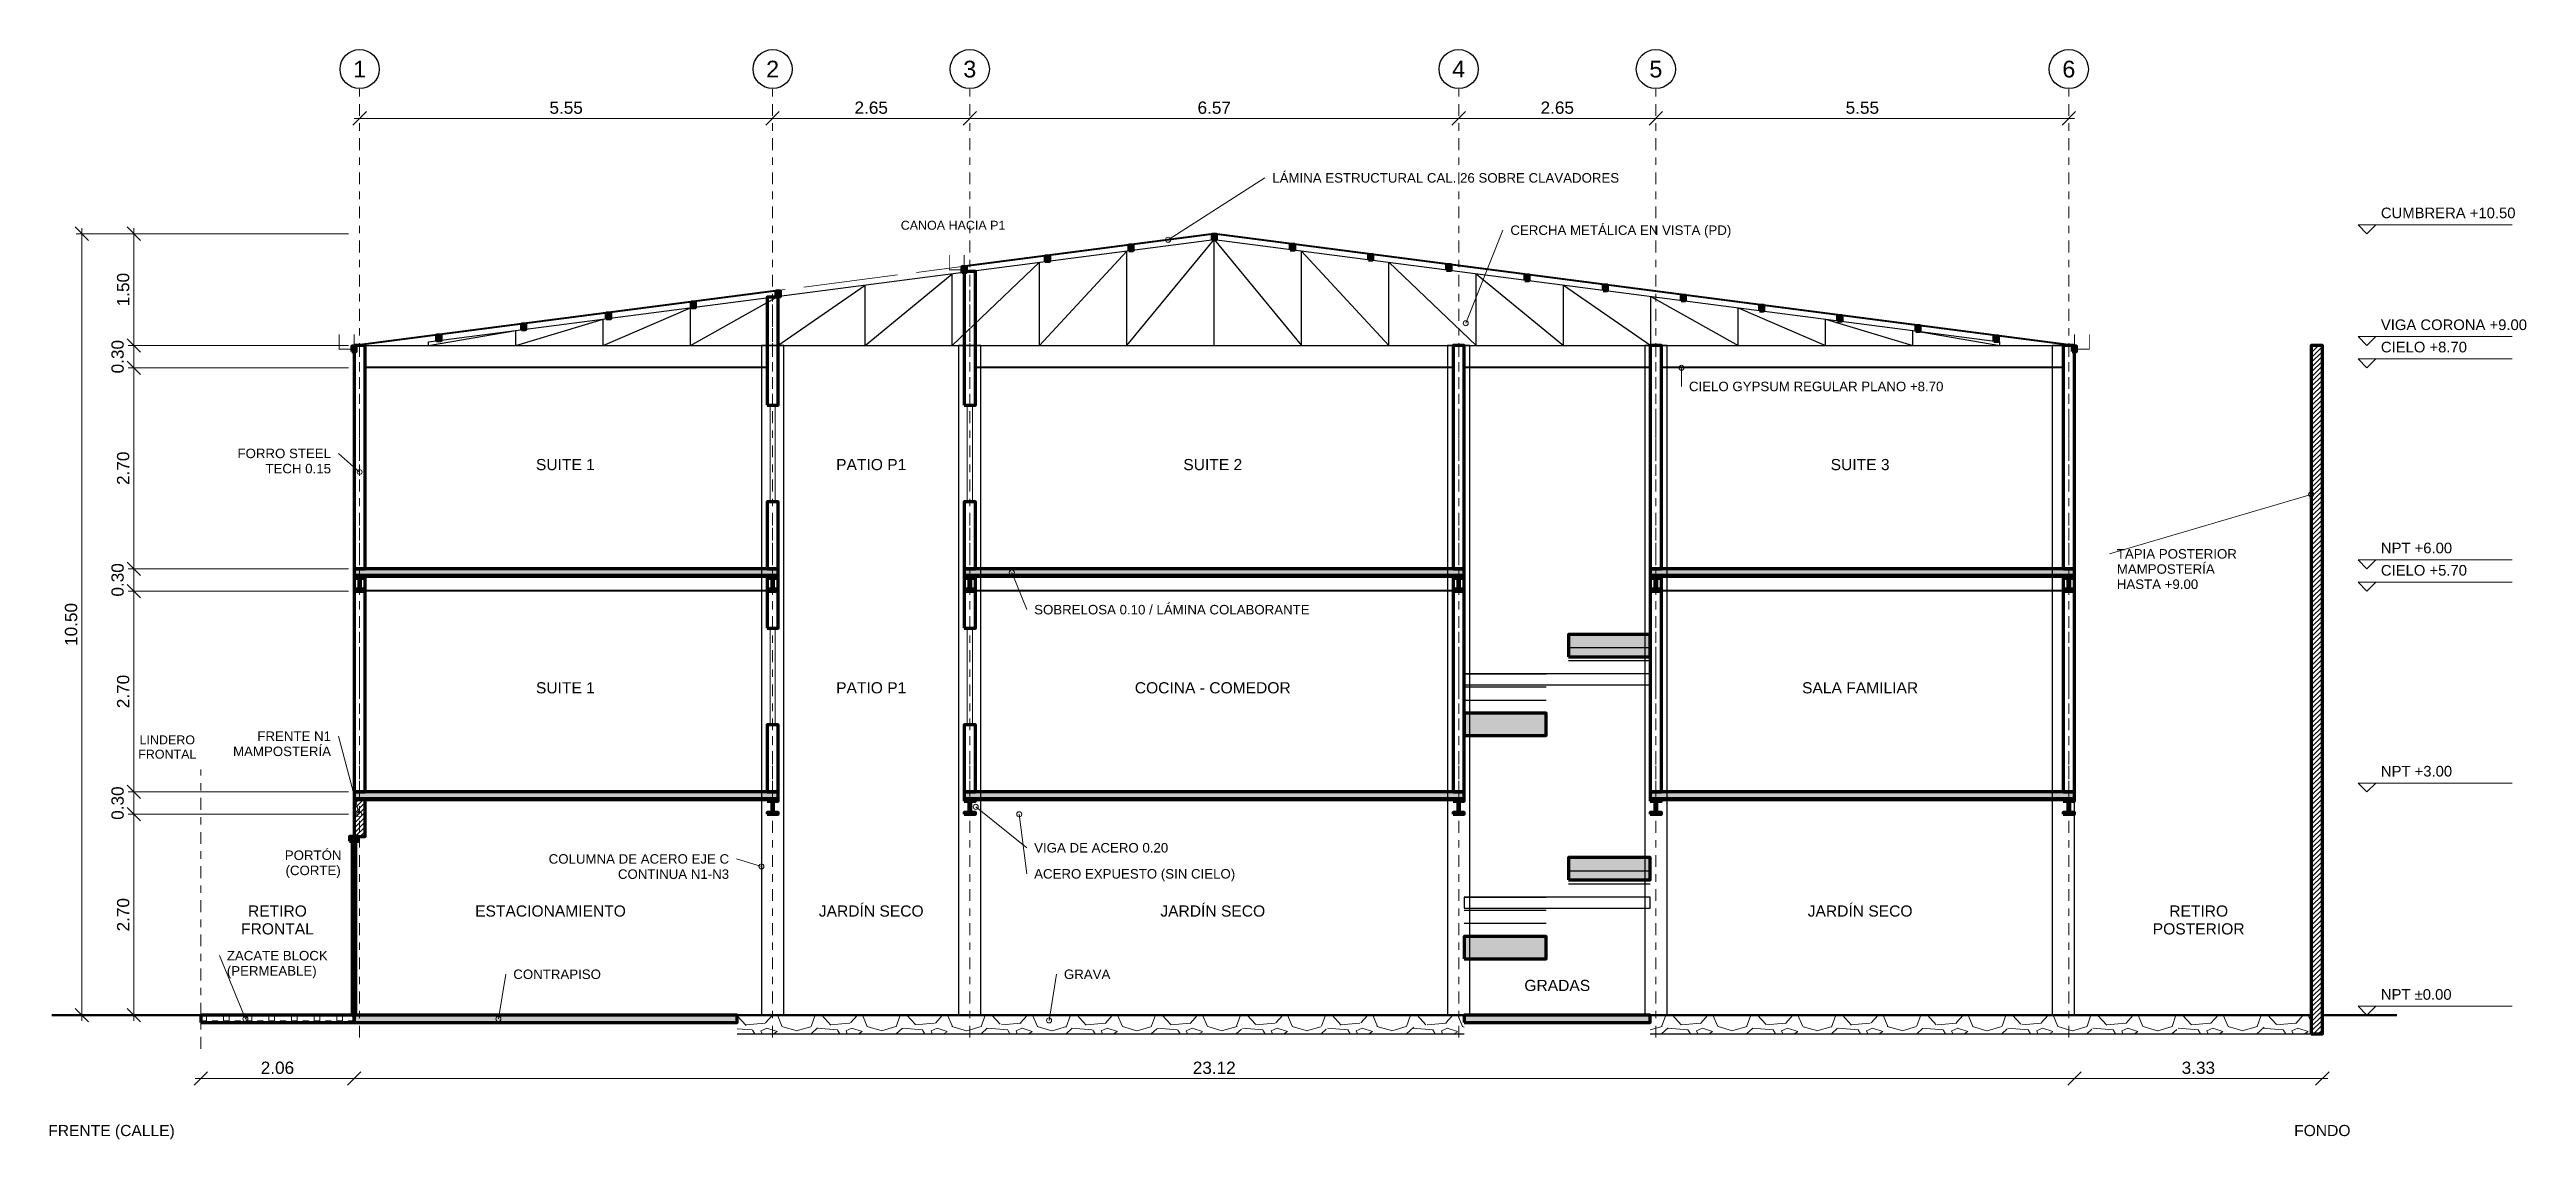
# Model space of a CAD drawing. Header units: metres. Extents: x -2 to 57.1, y -1.7 to 13.
# Drawn here: x -2.03 to 31.26, y -1.67 to 12.98 of the extents above; entities that cross this region are included whole.
import ezdxf
from ezdxf.enums import TextEntityAlignment as Align

# ---------------------------------------------------------------- set-up
doc = ezdxf.new("R2010")
doc.units = ezdxf.units.M
doc.linetypes.add('CENTER', pattern=[5.08, 3.175, -0.635, 0.635, -0.635])
doc.linetypes.add('DASHED', pattern=[1.524, 1.27, -0.254])
for name, color, linetype, lineweight in [('A-EJES', 8, 'CENTER', 13), ('A-EJES-TXT', 7, 'Continuous', 25), ('S-CIELO', 8, 'Continuous', 18), ('S-CORTE', 7, 'Continuous', 70), ('S-COTA', 7, 'Continuous', 18), ('S-CUBIERTA', 7, 'Continuous', 70), ('S-NIVEL', 7, 'Continuous', 18), ('S-OCULTO', 8, 'DASHED', 13), ('S-TERRENO', 7, 'Continuous', 50), ('S-TRAMA', 8, 'Continuous', 9), ('S-TXT', 7, 'Continuous', 18), ('S-VIDRIO', 8, 'Continuous', 13), ('S-VISTA', 7, 'Continuous', 25)]:
    doc.layers.add(name, color=color, linetype=linetype, lineweight=lineweight)
doc.styles.add('ARIAL', font='arial.ttf')
doc.dimstyles.new('COTA-75', dxfattribs={"dimtxt": 0.165, "dimasz": 0.09, "dimexe": 0.075, "dimexo": 0.075, "dimgap": 0.06, "dimtad": 1, "dimzin": 0, "dimdsep": 46, "dimtxsty": 'ARIAL', "dimtsz": 0.09, "dimcen": 2.5, "dimdle": 0.075, "dimclrd": 7, "dimclre": 7, "dimclrt": 7, "dimazin": 3, "dimtfac": 1, "dimtmove": 0, "dimatfit": 3, "dimlwd": 18, "dimlwe": 13})

msp = doc.modelspace()

# ---------------------------------------------------------------- texts
at = {"layer": 'A-EJES-TXT', "style": 'ARIAL'}
for s, p in [('1', (2.135, 12.715)), ('2', (7.685, 12.715)), ('3', (10.335, 12.715)), ('4', (16.905, 12.715)), ('5', (19.555, 12.715)), ('6', (25.105, 12.715))]:
    msp.add_text(s, height=0.225, dxfattribs=at).set_placement(p, align=Align.MIDDLE_CENTER)
at = {"layer": 'S-NIVEL', "style": 'ARIAL'}
for s, p in [('CUMBRERA +10.50', (29.299, 10.668)), ('VIGA CORONA +9.00', (29.299, 9.165)), ('CIELO +8.70', (29.299, 8.865)), ('NPT +6.00', (29.299, 6.165)), ('CIELO +5.70', (29.299, 5.865)), ('NPT +3.00', (29.299, 3.165)), ('NPT ±0.00', (29.299, 0.165))]:
    msp.add_text(s, height=0.1425, dxfattribs=at).set_placement(p, align=Align.BOTTOM_LEFT)
at = {"layer": 'S-TXT', "style": 'ARIAL'}
for s, p in [('LÁMINA ESTRUCTURAL CAL. 26 SOBRE CLAVADORES', (14.4, 11.253)), ('CERCHA METÁLICA EN VISTA (PD)', (17.6, 10.55)), ('CIELO GYPSUM REGULAR PLANO +8.70', (20, 8.45)), ('TAPIA POSTERIOR', (25.75, 6.2)), ('MAMPOSTERÍA', (25.75, 5.996)), ('HASTA +9.00', (25.75, 5.792)), ('SOBRELOSA 0.10 / LÁMINA COLABORANTE', (11.2, 5.45)), ('VIGA DE ACERO 0.20', (11.2, 2.25)), ('ACERO EXPUESTO (SIN CIELO)', (11.2, 1.9)), ('ZACATE BLOCK', (0.35, 0.8)), ('(PERMEABLE)', (0.35, 0.596)), ('CONTRAPISO', (4.2, 0.55)), ('GRAVA', (11.6, 0.55))]:
    msp.add_text(s, height=0.1275, dxfattribs=at).set_placement(p, align=Align.MIDDLE_LEFT)
for s, height, p in [('CANOA HACIA P1', 0.12, (10.11, 10.616)), ('SUITE 1', 0.15, (4.9, 7.4)), ('PATIO P1', 0.15, (9.01, 7.4)), ('SUITE 2', 0.15, (13.6, 7.4)), ('SUITE 3', 0.15, (22.3, 7.4)), ('SUITE 1', 0.15, (4.9, 4.4)), ('PATIO P1', 0.15, (9.01, 4.4)), ('COCINA - COMEDOR', 0.15, (13.6, 4.4)), ('SALA FAMILIAR', 0.15, (22.3, 4.4)), ('LINDERO', 0.12, (-0.45, 3.7)), ('FRONTAL', 0.12, (-0.45, 3.508)), ('PORTÓN', 0.1275, (1.51, 2.15)), ('(CORTE)', 0.1275, (1.51, 1.946)), ('RETIRO', 0.15, (1.03, 1.4)), ('ESTACIONAMIENTO', 0.15, (4.7, 1.4)), ('JARDÍN SECO', 0.15, (9.01, 1.4)), ('JARDÍN SECO', 0.15, (13.6, 1.4)), ('JARDÍN SECO', 0.15, (22.3, 1.4)), ('RETIRO', 0.15, (26.85, 1.4)), ('FRONTAL', 0.15, (1.03, 1.16)), ('POSTERIOR', 0.15, (26.85, 1.16)), ('GRADAS', 0.15, (18.23, 0.4)), ('FRENTE (CALLE)', 0.15, (-1.2, -1.55)), ('FONDO', 0.15, (28.512, -1.55))]:
    msp.add_text(s, height=height, dxfattribs=at).set_placement(p, align=Align.MIDDLE_CENTER)
for s, p in [('FORRO STEEL', (1.75, 7.55)), ('TECH 0.15', (1.75, 7.346)), ('FRENTE N1', (1.75, 3.75)), ('MAMPOSTERÍA', (1.75, 3.546)), ('COLUMNA DE ACERO EJE C', (7.1, 2.1)), ('CONTINUA N1-N3', (7.1, 1.896))]:
    msp.add_text(s, height=0.1275, dxfattribs=at).set_placement(p, align=Align.MIDDLE_RIGHT)

# ---------------------------------------------------------------- dimensions: what is measured, and where the dimension line sits
at = {"layer": 'S-COTA'}
for base, p1, p2 in [((2.135, 12.053), (2.135, 12.053), (7.685, 12.053)), ((7.685, 12.053), (7.685, 12.053), (10.335, 12.053)), ((10.335, 12.053), (10.335, 12.053), (16.905, 12.053)), ((16.905, 12.053), (16.905, 12.053), (19.555, 12.053)), ((19.555, 12.053), (19.555, 12.053), (25.105, 12.053)), ((0, -0.85), (0, -0.85), (2.06, -0.85)), ((2.06, -0.85), (2.06, -0.85), (25.18, -0.85)), ((25.18, -0.85), (25.18, -0.85), (28.512, -0.85))]:
    msp.add_linear_dim(base=base, p1=p1, p2=p2, dimstyle='COTA-75', dxfattribs=at).render()
for base, p1, p2 in [((-1.6, 0), (2.06, 0), (2.06, 10.503)), ((-0.9, 9), (2.06, 9), (2.06, 10.503)), ((-0.9, 8.7), (2.06, 8.7), (2.06, 9)), ((-0.9, 6), (2.06, 6), (2.06, 8.7)), ((-0.9, 5.7), (2.06, 5.7), (2.06, 6)), ((-0.9, 3), (2.06, 3), (2.06, 5.7)), ((-0.9, 2.7), (2.06, 2.7), (2.06, 3)), ((-0.9, 0), (2.06, 0), (2.06, 2.7))]:
    msp.add_linear_dim(base=base, p1=p1, p2=p2, angle=90, dimstyle='COTA-75', dxfattribs=at).render()

# ---------------------------------------------------------------- hatches: boundary and pattern name
at = {"layer": 'S-CORTE'}
for color, points in [(7, [(12.47, 10.277), (12.53, 10.277), (12.53, 10.347), (12.47, 10.347)]), (7, [(13.59, 10.423), (13.65, 10.423), (13.65, 10.493), (13.59, 10.493)]), (7, [(13.59, 10.423), (13.65, 10.423), (13.65, 10.493), (13.59, 10.493)]), (7, [(14.641, 10.286), (14.701, 10.286), (14.701, 10.356), (14.641, 10.356)]), (7, [(10.23, 9.986), (10.29, 9.986), (10.29, 10.056), (10.23, 10.056)]), (7, [(11.35, 10.132), (11.41, 10.132), (11.41, 10.202), (11.35, 10.202)]), (7, [(15.692, 10.15), (15.752, 10.15), (15.752, 10.22), (15.692, 10.22)]), (7, [(16.743, 10.013), (16.803, 10.013), (16.803, 10.083), (16.743, 10.083)]), (7, [(7.73, 9.661), (7.79, 9.661), (7.79, 9.731), (7.73, 9.731)]), (7, [(17.794, 9.876), (17.854, 9.876), (17.854, 9.946), (17.794, 9.946)]), (7, [(18.845, 9.74), (18.905, 9.74), (18.905, 9.81), (18.845, 9.81)]), (7, [(19.895, 9.603), (19.955, 9.603), (19.955, 9.673), (19.895, 9.673)]), (7, [(5.45, 9.365), (5.51, 9.365), (5.51, 9.435), (5.45, 9.435)]), (7, [(6.59, 9.513), (6.65, 9.513), (6.65, 9.583), (6.59, 9.583)]), (7, [(20.946, 9.466), (21.006, 9.466), (21.006, 9.536), (20.946, 9.536)]), (7, [(21.997, 9.33), (22.057, 9.33), (22.057, 9.4), (21.997, 9.4)]), (7, [(2.03, 8.92), (2.09, 8.92), (2.09, 8.99), (2.03, 8.99)]), (7, [(3.17, 9.068), (3.23, 9.068), (3.23, 9.138), (3.17, 9.138)]), (7, [(4.31, 9.216), (4.37, 9.216), (4.37, 9.286), (4.31, 9.286)]), (7, [(23.048, 9.193), (23.108, 9.193), (23.108, 9.263), (23.048, 9.263)]), (7, [(24.099, 9.057), (24.159, 9.057), (24.159, 9.127), (24.099, 9.127)]), (7, [(25.15, 8.92), (25.21, 8.92), (25.21, 8.99), (25.15, 8.99)]), (8, [(2.06, 5.9), (7.76, 5.9), (7.76, 6), (2.06, 6)]), (8, [(10.26, 5.9), (16.98, 5.9), (16.98, 6), (10.26, 6)]), (8, [(19.48, 5.9), (25.18, 5.9), (25.18, 6), (19.48, 6)]), (7, [(2.06, 5.875), (2.21, 5.875), (2.21, 5.9), (2.06, 5.9)]), (7, [(2.06, 5.7), (2.21, 5.7), (2.21, 5.725), (2.06, 5.725)]), (7, [(2.123, 5.7), (2.147, 5.7), (2.147, 5.9), (2.123, 5.9)]), (7, [(7.61, 5.875), (7.76, 5.875), (7.76, 5.9), (7.61, 5.9)]), (7, [(7.61, 5.7), (7.76, 5.7), (7.76, 5.725), (7.61, 5.725)]), (7, [(7.673, 5.7), (7.697, 5.7), (7.697, 5.9), (7.673, 5.9)]), (7, [(10.26, 5.875), (10.41, 5.875), (10.41, 5.9), (10.26, 5.9)]), (7, [(10.26, 5.7), (10.41, 5.7), (10.41, 5.725), (10.26, 5.725)]), (7, [(10.323, 5.7), (10.347, 5.7), (10.347, 5.9), (10.323, 5.9)]), (7, [(16.83, 5.875), (16.98, 5.875), (16.98, 5.9), (16.83, 5.9)]), (7, [(16.83, 5.7), (16.98, 5.7), (16.98, 5.725), (16.83, 5.725)]), (7, [(16.893, 5.7), (16.917, 5.7), (16.917, 5.9), (16.893, 5.9)]), (7, [(19.48, 5.875), (19.63, 5.875), (19.63, 5.9), (19.48, 5.9)]), (7, [(19.48, 5.7), (19.63, 5.7), (19.63, 5.725), (19.48, 5.725)]), (7, [(19.543, 5.7), (19.567, 5.7), (19.567, 5.9), (19.543, 5.9)]), (7, [(25.03, 5.875), (25.18, 5.875), (25.18, 5.9), (25.03, 5.9)]), (7, [(25.03, 5.7), (25.18, 5.7), (25.18, 5.725), (25.03, 5.725)]), (7, [(25.093, 5.7), (25.117, 5.7), (25.117, 5.9), (25.093, 5.9)]), (8, [(18.38, 4.818), (19.48, 4.818), (19.48, 5.118), (18.38, 5.118)]), (8, [(16.98, 3.759), (18.08, 3.759), (18.08, 4.059), (16.98, 4.059)]), (8, [(2.06, 2.9), (7.76, 2.9), (7.76, 3), (2.06, 3)]), (8, [(10.26, 2.9), (16.98, 2.9), (16.98, 3), (10.26, 3)]), (8, [(19.48, 2.9), (25.18, 2.9), (25.18, 3), (19.48, 3)]), (7, [(7.61, 2.875), (7.76, 2.875), (7.76, 2.9), (7.61, 2.9)]), (7, [(7.61, 2.7), (7.76, 2.7), (7.76, 2.725), (7.61, 2.725)]), (7, [(7.673, 2.7), (7.697, 2.7), (7.697, 2.9), (7.673, 2.9)]), (7, [(10.26, 2.875), (10.41, 2.875), (10.41, 2.9), (10.26, 2.9)]), (7, [(10.26, 2.7), (10.41, 2.7), (10.41, 2.725), (10.26, 2.725)]), (7, [(10.323, 2.7), (10.347, 2.7), (10.347, 2.9), (10.323, 2.9)]), (7, [(16.83, 2.875), (16.98, 2.875), (16.98, 2.9), (16.83, 2.9)]), (7, [(16.83, 2.7), (16.98, 2.7), (16.98, 2.725), (16.83, 2.725)]), (7, [(16.893, 2.7), (16.917, 2.7), (16.917, 2.9), (16.893, 2.9)]), (7, [(19.48, 2.875), (19.63, 2.875), (19.63, 2.9), (19.48, 2.9)]), (7, [(19.48, 2.7), (19.63, 2.7), (19.63, 2.725), (19.48, 2.725)]), (7, [(19.543, 2.7), (19.567, 2.7), (19.567, 2.9), (19.543, 2.9)]), (7, [(25.03, 2.875), (25.18, 2.875), (25.18, 2.9), (25.03, 2.9)]), (7, [(25.03, 2.7), (25.18, 2.7), (25.18, 2.725), (25.03, 2.725)]), (7, [(25.093, 2.7), (25.117, 2.7), (25.117, 2.9), (25.093, 2.9)]), (7, [(2, 2.34), (2.12, 2.34), (2.12, 2.4), (2, 2.4)]), (7, [(2.035, 0), (2.085, 0), (2.085, 2.4), (2.035, 2.4)]), (8, [(18.38, 1.818), (19.48, 1.818), (19.48, 2.118), (18.38, 2.118)]), (8, [(16.98, 0.759), (18.08, 0.759), (18.08, 1.059), (16.98, 1.059)]), (8, [(2.06, -0.1), (7.21, -0.1), (7.21, 0), (2.06, 0)]), (8, [(16.98, -0.1), (19.48, -0.1), (19.48, 0), (16.98, 0)])]:
    msp.add_hatch(color=color, dxfattribs=at).paths.add_polyline_path(points)
at = {"layer": 'S-TRAMA'}
h = msp.add_hatch(dxfattribs=at)
h.set_pattern_fill('ANSI31', scale=0.0144)
h.paths.add_polyline_path([(28.362, -0.25), (28.512, -0.25), (28.512, 9), (28.362, 9)])
h = msp.add_hatch(dxfattribs=at)
h.set_pattern_fill('ANSI31', scale=0.0144)
h.paths.add_polyline_path([(2.06, 2.4), (2.21, 2.4), (2.21, 2.9), (2.06, 2.9)])
h = msp.add_hatch(dxfattribs=at)
h.set_pattern_fill('BOX', scale=0.012)
h.paths.add_polyline_path([(0, -0.1), (2.06, -0.1), (2.06, 0), (0, 0)])
h = msp.add_hatch(dxfattribs=at)
h.set_pattern_fill('GRAVEL', scale=0.045)
h.paths.add_polyline_path([(7.21, -0.25), (16.98, -0.25), (16.98, 0), (7.21, 0)])
h = msp.add_hatch(dxfattribs=at)
h.set_pattern_fill('GRAVEL', scale=0.045)
h.paths.add_polyline_path([(19.48, -0.25), (28.362, -0.25), (28.362, 0), (19.48, 0)])

# ---------------------------------------------------------------- linework, layer by layer
at = {"layer": 'A-EJES', "ltscale": 0.05}
for p, q in [((2.135, -0.3), (2.135, 12.453)), ((7.685, -0.3), (7.685, 12.453)), ((10.335, -0.3), (10.335, 12.453)), ((16.905, -0.3), (16.905, 12.453)), ((19.555, -0.3), (19.555, 12.453)), ((25.105, -0.3), (25.105, 12.453)), ((0, -0.45), (0, 3.3))]:
    msp.add_line(p, q, dxfattribs=at)
at = {"layer": 'A-EJES-TXT'}
for centre in [(2.135, 12.715), (7.685, 12.715), (10.335, 12.715), (16.905, 12.715), (19.555, 12.715), (25.105, 12.715)]:
    msp.add_circle(centre, 0.263, dxfattribs=at)
at = {"layer": 'S-CIELO'}
for p, q in [((2.21, 8.712), (7.61, 8.712)), ((2.21, 8.7), (7.61, 8.7)), ((10.41, 8.712), (16.83, 8.712)), ((10.41, 8.7), (16.83, 8.7)), ((16.98, 8.712), (19.48, 8.712)), ((16.98, 8.7), (19.48, 8.7)), ((19.63, 8.712), (25.03, 8.712)), ((19.63, 8.7), (25.03, 8.7)), ((2.21, 5.713), (7.61, 5.713)), ((2.21, 5.7), (7.61, 5.7)), ((10.41, 5.713), (16.83, 5.713)), ((10.41, 5.7), (16.83, 5.7)), ((19.63, 5.713), (25.03, 5.713)), ((19.63, 5.7), (25.03, 5.7))]:
    msp.add_line(p, q, dxfattribs=at)
at = {"layer": 'S-CORTE'}
for p, q in [((2.06, 5.912), (7.76, 5.912)), ((10.26, 5.912), (16.98, 5.912)), ((19.48, 5.912), (25.18, 5.912)), ((2.06, 2.912), (7.76, 2.912)), ((10.26, 2.912), (16.98, 2.912)), ((19.48, 2.912), (25.18, 2.912))]:
    msp.add_line(p, q, dxfattribs=at)
for points in [[(12.47, 10.277), (12.53, 10.277), (12.53, 10.347), (12.47, 10.347)], [(13.59, 10.423), (13.65, 10.423), (13.65, 10.493), (13.59, 10.493)], [(13.59, 10.423), (13.65, 10.423), (13.65, 10.493), (13.59, 10.493)], [(14.641, 10.286), (14.701, 10.286), (14.701, 10.356), (14.641, 10.356)], [(10.23, 9.986), (10.29, 9.986), (10.29, 10.056), (10.23, 10.056)], [(10.26, 8.2), (10.41, 8.2), (10.41, 9.996), (10.26, 9.996)], [(11.35, 10.132), (11.41, 10.132), (11.41, 10.202), (11.35, 10.202)], [(15.692, 10.15), (15.752, 10.15), (15.752, 10.22), (15.692, 10.22)], [(16.743, 10.013), (16.803, 10.013), (16.803, 10.083), (16.743, 10.083)], [(7.73, 9.661), (7.79, 9.661), (7.79, 9.731), (7.73, 9.731)], [(17.794, 9.876), (17.854, 9.876), (17.854, 9.946), (17.794, 9.946)], [(18.845, 9.74), (18.905, 9.74), (18.905, 9.81), (18.845, 9.81)], [(19.895, 9.603), (19.955, 9.603), (19.955, 9.673), (19.895, 9.673)], [(5.45, 9.365), (5.51, 9.365), (5.51, 9.435), (5.45, 9.435)], [(6.59, 9.513), (6.65, 9.513), (6.65, 9.583), (6.59, 9.583)], [(7.61, 8.2), (7.76, 8.2), (7.76, 9.651), (7.61, 9.651)], [(20.946, 9.466), (21.006, 9.466), (21.006, 9.536), (20.946, 9.536)], [(21.997, 9.33), (22.057, 9.33), (22.057, 9.4), (21.997, 9.4)], [(2.03, 8.92), (2.09, 8.92), (2.09, 8.99), (2.03, 8.99)], [(2.06, 6), (2.21, 6), (2.21, 9), (2.06, 9)], [(3.17, 9.068), (3.23, 9.068), (3.23, 9.138), (3.17, 9.138)], [(4.31, 9.216), (4.37, 9.216), (4.37, 9.286), (4.31, 9.286)], [(16.83, 6), (16.98, 6), (16.98, 9), (16.83, 9)], [(19.48, 6), (19.63, 6), (19.63, 9), (19.48, 9)], [(23.048, 9.193), (23.108, 9.193), (23.108, 9.263), (23.048, 9.263)], [(24.099, 9.057), (24.159, 9.057), (24.159, 9.127), (24.099, 9.127)], [(25.03, 6), (25.18, 6), (25.18, 9), (25.03, 9)], [(25.15, 8.92), (25.21, 8.92), (25.21, 8.99), (25.15, 8.99)], [(28.362, -0.25), (28.512, -0.25), (28.512, 9), (28.362, 9)], [(7.61, 6), (7.76, 6), (7.76, 6.9), (7.61, 6.9)], [(10.26, 6), (10.41, 6), (10.41, 6.9), (10.26, 6.9)], [(2.06, 5.9), (7.76, 5.9), (7.76, 6), (2.06, 6)], [(10.26, 5.9), (16.98, 5.9), (16.98, 6), (10.26, 6)], [(19.48, 5.9), (25.18, 5.9), (25.18, 6), (19.48, 6)], [(2.06, 5.875), (2.21, 5.875), (2.21, 5.9), (2.06, 5.9)], [(2.06, 3), (2.21, 3), (2.21, 5.9), (2.06, 5.9)], [(2.06, 5.7), (2.21, 5.7), (2.21, 5.725), (2.06, 5.725)], [(2.123, 5.7), (2.147, 5.7), (2.147, 5.9), (2.123, 5.9)], [(7.61, 5.875), (7.76, 5.875), (7.76, 5.9), (7.61, 5.9)], [(7.61, 5.2), (7.76, 5.2), (7.76, 5.9), (7.61, 5.9)], [(7.61, 5.7), (7.76, 5.7), (7.76, 5.725), (7.61, 5.725)], [(7.673, 5.7), (7.697, 5.7), (7.697, 5.9), (7.673, 5.9)], [(10.26, 5.875), (10.41, 5.875), (10.41, 5.9), (10.26, 5.9)], [(10.26, 5.2), (10.41, 5.2), (10.41, 5.9), (10.26, 5.9)], [(10.26, 5.7), (10.41, 5.7), (10.41, 5.725), (10.26, 5.725)], [(10.323, 5.7), (10.347, 5.7), (10.347, 5.9), (10.323, 5.9)], [(16.83, 5.875), (16.98, 5.875), (16.98, 5.9), (16.83, 5.9)], [(16.83, 3), (16.98, 3), (16.98, 5.9), (16.83, 5.9)], [(16.83, 5.7), (16.98, 5.7), (16.98, 5.725), (16.83, 5.725)], [(16.893, 5.7), (16.917, 5.7), (16.917, 5.9), (16.893, 5.9)], [(19.48, 5.875), (19.63, 5.875), (19.63, 5.9), (19.48, 5.9)], [(19.48, 3), (19.63, 3), (19.63, 5.9), (19.48, 5.9)], [(19.48, 5.7), (19.63, 5.7), (19.63, 5.725), (19.48, 5.725)], [(19.543, 5.7), (19.567, 5.7), (19.567, 5.9), (19.543, 5.9)], [(25.03, 5.875), (25.18, 5.875), (25.18, 5.9), (25.03, 5.9)], [(25.03, 3), (25.18, 3), (25.18, 5.9), (25.03, 5.9)], [(25.03, 5.7), (25.18, 5.7), (25.18, 5.725), (25.03, 5.725)], [(25.093, 5.7), (25.117, 5.7), (25.117, 5.9), (25.093, 5.9)], [(18.38, 4.818), (19.48, 4.818), (19.48, 5.118), (18.38, 5.118)], [(16.98, 3.759), (18.08, 3.759), (18.08, 4.059), (16.98, 4.059)], [(7.61, 3), (7.76, 3), (7.76, 3.9), (7.61, 3.9)], [(10.26, 3), (10.41, 3), (10.41, 3.9), (10.26, 3.9)], [(2.06, 2.9), (7.76, 2.9), (7.76, 3), (2.06, 3)], [(10.26, 2.9), (16.98, 2.9), (16.98, 3), (10.26, 3)], [(19.48, 2.9), (25.18, 2.9), (25.18, 3), (19.48, 3)], [(2.06, 2.4), (2.21, 2.4), (2.21, 2.9), (2.06, 2.9)], [(7.61, 2.875), (7.76, 2.875), (7.76, 2.9), (7.61, 2.9)], [(7.61, 2.7), (7.76, 2.7), (7.76, 2.725), (7.61, 2.725)], [(7.673, 2.7), (7.697, 2.7), (7.697, 2.9), (7.673, 2.9)], [(10.26, 2.875), (10.41, 2.875), (10.41, 2.9), (10.26, 2.9)], [(10.26, 2.7), (10.41, 2.7), (10.41, 2.725), (10.26, 2.725)], [(10.323, 2.7), (10.347, 2.7), (10.347, 2.9), (10.323, 2.9)], [(16.83, 2.875), (16.98, 2.875), (16.98, 2.9), (16.83, 2.9)], [(16.83, 2.7), (16.98, 2.7), (16.98, 2.725), (16.83, 2.725)], [(16.893, 2.7), (16.917, 2.7), (16.917, 2.9), (16.893, 2.9)], [(19.48, 2.875), (19.63, 2.875), (19.63, 2.9), (19.48, 2.9)], [(19.48, 2.7), (19.63, 2.7), (19.63, 2.725), (19.48, 2.725)], [(19.543, 2.7), (19.567, 2.7), (19.567, 2.9), (19.543, 2.9)], [(25.03, 2.875), (25.18, 2.875), (25.18, 2.9), (25.03, 2.9)], [(25.03, 2.7), (25.18, 2.7), (25.18, 2.725), (25.03, 2.725)], [(25.093, 2.7), (25.117, 2.7), (25.117, 2.9), (25.093, 2.9)], [(2, 2.34), (2.12, 2.34), (2.12, 2.4), (2, 2.4)], [(2.035, 0), (2.085, 0), (2.085, 2.4), (2.035, 2.4)], [(18.38, 1.818), (19.48, 1.818), (19.48, 2.118), (18.38, 2.118)], [(16.98, 0.759), (18.08, 0.759), (18.08, 1.059), (16.98, 1.059)], [(0, -0.1), (2.06, -0.1), (2.06, 0), (0, 0)], [(2.06, -0.1), (7.21, -0.1), (7.21, 0), (2.06, 0)], [(16.98, -0.1), (19.48, -0.1), (19.48, 0), (16.98, 0)]]:
    msp.add_lwpolyline(points, close=True, dxfattribs=at)
at = {"layer": 'S-CORTE', "const_width": 0.012}
for points in [[(10.06, 10.216), (10.06, 10.016), (10.26, 10.016), (10.26, 10.216)], [(1.86, 9.15), (1.86, 8.95), (2.06, 8.95), (2.06, 9.15)], [(25.18, 9.15), (25.18, 8.95), (25.38, 8.95), (25.38, 9.15)]]:
    msp.add_lwpolyline(points, dxfattribs=at)
at = {"layer": 'S-CUBIERTA', "const_width": 0.025}
for points in [[(10.26, 10.066), (13.62, 10.503), (25.18, 9)], [(2.06, 9), (7.76, 9.741)]]:
    msp.add_lwpolyline(points, dxfattribs=at)
at = {"layer": 'S-NIVEL'}
for p, q in [((28.992, 10.623), (31.062, 10.623)), ((28.992, 9.12), (31.062, 9.12)), ((28.992, 8.82), (31.062, 8.82)), ((28.992, 6.12), (31.062, 6.12)), ((28.992, 5.82), (31.062, 5.82)), ((28.992, 3.12), (31.062, 3.12)), ((28.992, 0.12), (31.062, 0.12))]:
    msp.add_line(p, q, dxfattribs=at)
for points in [[(28.992, 10.623), (29.232, 10.623), (29.112, 10.503)], [(28.992, 9.12), (29.232, 9.12), (29.112, 9)], [(28.992, 8.82), (29.232, 8.82), (29.112, 8.7)], [(28.992, 6.12), (29.232, 6.12), (29.112, 6)], [(28.992, 5.82), (29.232, 5.82), (29.112, 5.7)], [(28.992, 3.12), (29.232, 3.12), (29.112, 3)], [(28.992, 0.12), (29.232, 0.12), (29.112, 0)]]:
    msp.add_lwpolyline(points, close=True, dxfattribs=at)
at = {"layer": 'S-OCULTO', "ltscale": 0.0225}
for p, q in [((10.335, 8.25), (10.335, 9.946)), ((7.685, 8.25), (7.685, 9.601)), ((2.135, 6.05), (2.135, 8.95)), ((16.905, 6.05), (16.905, 8.95)), ((19.555, 6.05), (19.555, 8.95)), ((25.105, 6.05), (25.105, 8.95)), ((7.685, 6.05), (7.685, 6.85)), ((10.335, 6.05), (10.335, 6.85)), ((2.135, 3.05), (2.135, 5.85)), ((7.685, 5.25), (7.685, 5.85)), ((10.335, 5.25), (10.335, 5.85)), ((16.905, 3.05), (16.905, 5.85)), ((19.555, 3.05), (19.555, 5.85)), ((25.105, 3.05), (25.105, 5.85)), ((7.685, 3.05), (7.685, 3.85)), ((10.335, 3.05), (10.335, 3.85))]:
    msp.add_line(p, q, dxfattribs=at)
at = {"layer": 'S-OCULTO'}
msp.add_lwpolyline([(2.06, 9), (13.62, 10.503), (25.18, 9)], dxfattribs=at)
at = {"layer": 'S-TERRENO'}
for p, q in [((-2, 0), (0, 0)), ((7.21, 0), (16.98, 0)), ((19.48, 0), (28.362, 0)), ((28.512, 0), (29.512, 0))]:
    msp.add_line(p, q, dxfattribs=at)
at = {"layer": 'S-TXT'}
for p, q in [((14.3, 11.253), (13, 10.422)), ((17.5, 10.55), (17, 9.3)), ((19.9, 8.45), (19.9, 8.7)), ((1.85, 7.55), (2.135, 7.3)), ((25.65, 6.2), (28.362, 7)), ((11.1, 5.45), (10.9, 5.95)), ((1.85, 3.75), (2.13, 2.7)), ((11.1, 2.25), (10.415, 2.8)), ((11.1, 1.9), (11, 2.7)), ((7.2, 2.1), (7.535, 2)), ((0.25, 0.8), (0.6, -0.05)), ((4.1, 0.55), (4, -0.05)), ((11.5, 0.55), (11.4, -0.07))]:
    msp.add_line(p, q, dxfattribs=at)
for centre in [(13, 10.422), (17, 9.3), (19.9, 8.7), (2.135, 7.3), (28.362, 7), (10.9, 5.95), (2.13, 2.7), (10.415, 2.8), (11, 2.7), (7.535, 2), (0.6, -0.05), (4, -0.05), (11.4, -0.07)]:
    msp.add_circle(centre, 0.0338, dxfattribs=at)
at = {"layer": 'S-VIDRIO'}
for p, q in [((7.65, 6.9), (7.65, 8.2)), ((7.72, 6.9), (7.72, 8.2)), ((10.3, 6.9), (10.3, 8.2)), ((10.37, 6.9), (10.37, 8.2)), ((7.65, 3.9), (7.65, 5.2)), ((7.72, 3.9), (7.72, 5.2)), ((10.3, 3.9), (10.3, 5.2)), ((10.37, 3.9), (10.37, 5.2))]:
    msp.add_line(p, q, dxfattribs=at)
at = {"layer": 'S-VISTA'}
for p, q in [((12.447, 9), (13.62, 10.423)), ((13.62, 9), (13.62, 10.423)), ((13.62, 10.423), (14.793, 9)), ((10.1, 9), (11.273, 10.118)), ((11.273, 9), (12.447, 10.27)), ((11.273, 9), (11.273, 10.118)), ((12.447, 9), (12.447, 10.27)), ((14.793, 9), (14.793, 10.27)), ((14.793, 10.27), (15.967, 9)), ((15.967, 9), (15.967, 10.118)), ((15.967, 10.118), (17.14, 9)), ((6.58, 9), (7.753, 9.66)), ((7.753, 9), (8.927, 9.813)), ((7.753, 9), (7.753, 9.66)), ((8.927, 9), (10.1, 9.965)), ((8.927, 9), (8.927, 9.813)), ((10.1, 9), (10.1, 9.965)), ((17.14, 9), (17.14, 9.965)), ((17.14, 9.965), (18.313, 9)), ((18.313, 9), (18.313, 9.813)), ((18.313, 9.813), (19.487, 9)), ((19.487, 9), (19.487, 9.66)), ((19.487, 9.66), (20.66, 9)), ((4.233, 9), (5.407, 9.355)), ((5.407, 9), (6.58, 9.508)), ((5.407, 9), (5.407, 9.355)), ((6.58, 9), (6.58, 9.508)), ((20.66, 9), (20.66, 9.508)), ((20.66, 9.508), (21.833, 9)), ((21.833, 9), (21.833, 9.355)), ((21.833, 9.355), (23.007, 9)), ((2.06, 9), (25.18, 9)), ((3.06, 9), (4.233, 9.203)), ((3.06, 9), (3.06, 9.05)), ((4.233, 9), (4.233, 9.203)), ((23.007, 9), (23.007, 9.203)), ((23.007, 9.203), (24.18, 9)), ((24.18, 9), (24.18, 9.05)), ((18.38, 4.941), (19.48, 4.941)), ((18.38, 4.765), (19.48, 4.765)), ((16.98, 4.588), (18.08, 4.588)), ((16.98, 4.412), (18.08, 4.412)), ((16.98, 4.235), (18.08, 4.235)), ((18.38, 1.941), (19.48, 1.941)), ((18.38, 1.765), (19.48, 1.765)), ((16.98, 1.588), (18.08, 1.588)), ((16.98, 1.412), (18.08, 1.412)), ((16.98, 1.235), (18.08, 1.235)), ((7.21, -0.25), (16.98, -0.25)), ((19.48, -0.25), (28.362, -0.25))]:
    msp.add_line(p, q, dxfattribs=at)
msp.add_lwpolyline([(3.06, 9.05), (13.62, 10.423), (24.18, 9.05)], dxfattribs=at)
for points in [[(7.535, 0), (7.835, 0), (7.835, 9), (7.535, 9)], [(10.185, 0), (10.485, 0), (10.485, 9), (10.185, 9)], [(16.755, 0), (17.055, 0), (17.055, 9), (16.755, 9)], [(19.405, 0), (19.705, 0), (19.705, 9), (19.405, 9)], [(24.88, 0), (25.18, 0), (25.18, 9), (24.88, 9)], [(16.98, 4.438), (19.48, 4.438), (19.48, 4.588), (16.98, 4.588)], [(16.98, 1.438), (19.48, 1.438), (19.48, 1.588), (16.98, 1.588)]]:
    msp.add_lwpolyline(points, close=True, dxfattribs=at)

msp.set_redraw_order([(e.dxf.handle, doc.entitydb.next_handle()) for e in msp.query("TEXT MTEXT ATTDEF DIMENSION ARC_DIMENSION")])  # texts and dimensions are drawn at this point

doc.saveas('drawing.dxf')
